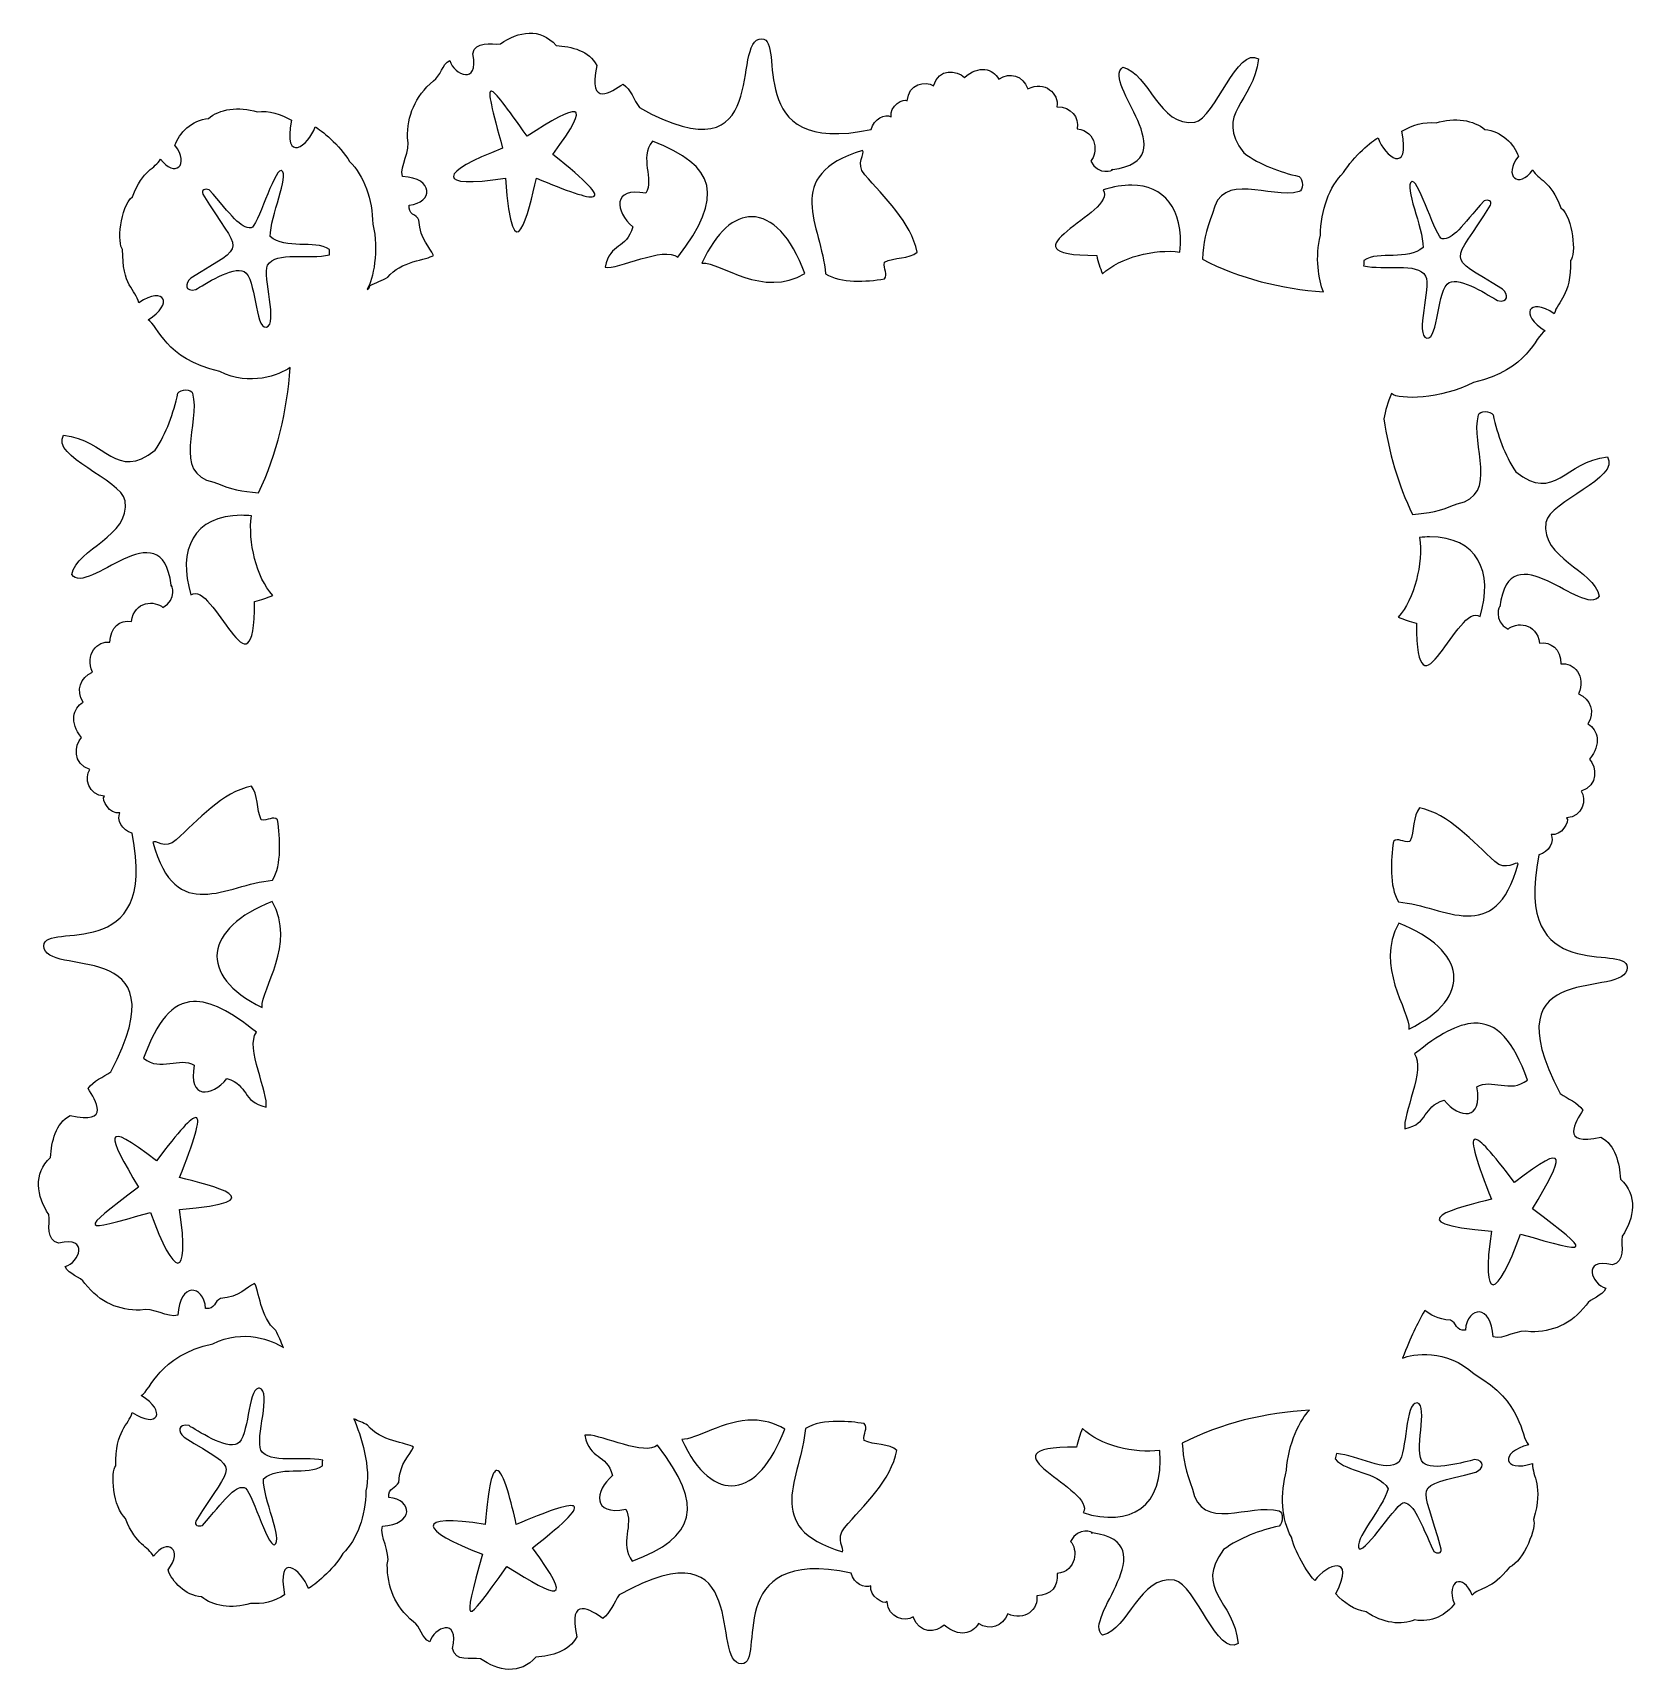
# Model space of a CAD drawing. Header units: centimetres. Extents: x -3.88 to 3.14, y 0.64 to 7.82.
import ezdxf

# ---------------------------------------------------------------- set-up
doc = ezdxf.new("R2010")
doc.units = ezdxf.units.CM
doc.header["$MEASUREMENT"] = 0
doc.layers.add('Layer 1', color=7, linetype='Continuous')

msp = doc.modelspace()

# ---------------------------------------------------------------- linework, layer by layer
at = {"layer": 'Layer 1', "color": 115}
for points, knots in [([(-1.71057, 7.821), (-1.75297, 7.81977), (-1.79653, 7.80174), (-1.83536, 7.77438), (-1.83536, 7.77438), (-1.87762, 7.76882), (-1.94519, 7.78988), (-1.9568, 7.73029), (-1.9568, 7.73029), (-1.92649, 7.58937), (-2.04024, 7.63888), (-2.05681, 7.7009), (-2.05681, 7.7009), (-2.09204, 7.68551), (-2.09698, 7.6322), (-2.12825, 7.61272), (-2.12825, 7.61272), (-2.21195, 7.54276), (-2.24216, 7.45924), (-2.24255, 7.36288), (-2.24255, 7.36288), (-2.22598, 7.30405), (-2.27753, 7.24066), (-2.26398, 7.19387), (-2.26398, 7.19387), (-2.12518, 7.18725), (-2.12831, 7.07828), (-2.23541, 7.06895), (-2.23541, 7.06895), (-2.24084, 7.02662), (-2.20304, 7.02876), (-2.19255, 7.00282), (-2.19255, 7.00282), (-2.18658, 6.91354), (-2.14385, 6.88697), (-2.12826, 6.84851), (-2.12826, 6.84851), (-2.15517, 6.82908), (-2.27452, 6.82362), (-2.32828, 6.75298), (-2.32828, 6.75298), (-2.35395, 6.73887), (-2.38014, 6.72956), (-2.40686, 6.71624), (-2.40686, 6.71624), (-2.40842, 6.71234), (-2.40965, 6.70809), (-2.41065, 6.70361), (-2.41065, 6.70361), (-2.41336, 6.70247), (-2.41585, 6.70128), (-2.41869, 6.70017), (-2.41869, 6.70017), (-2.39254, 6.74368), (-2.36551, 6.87142), (-2.39391, 6.98469), (-2.39391, 6.98469), (-2.39537, 7.09331), (-2.43281, 7.19868), (-2.49526, 7.25887), (-2.49526, 7.25887), (-2.5389, 7.33273), (-2.62101, 7.39837), (-2.64595, 7.41089), (-2.64595, 7.41089), (-2.67479, 7.32727), (-2.78747, 7.24513), (-2.74998, 7.43982), (-2.74998, 7.43982), (-2.79379, 7.46776), (-2.84801, 7.48308), (-2.89977, 7.47656), (-2.89977, 7.47656), (-2.98023, 7.50314), (-3.06686, 7.48854), (-3.11252, 7.4474), (-3.11252, 7.4474), (-3.18559, 7.44172), (-3.24186, 7.38279), (-3.25941, 7.33029), (-3.25941, 7.33029), (-3.19117, 7.243), (-3.26134, 7.1862), (-3.32281, 7.27036), (-3.32281, 7.27036), (-3.34647, 7.22592), (-3.3983, 7.22671), (-3.44537, 7.10548), (-3.44537, 7.10548), (-3.49964, 7.06092), (-3.51264, 6.89723), (-3.48801, 6.87447), (-3.48801, 6.87447), (-3.49085, 6.717), (-3.43118, 6.69866), (-3.4168, 6.64162), (-3.4168, 6.64162), (-3.30364, 6.71657), (-3.26274, 6.63695), (-3.37706, 6.56745), (-3.37706, 6.56745), (-3.33065, 6.54121), (-3.30614, 6.39625), (-3.06341, 6.34034), (-3.06341, 6.34034), (-2.93061, 6.27365), (-2.8035, 6.32627), (-2.75534, 6.35756), (-2.75534, 6.35756), (-2.76823, 6.16931), (-2.8116, 5.97907), (-2.89442, 5.81057), (-2.89442, 5.81057), (-2.966, 5.81494), (-3.01223, 5.82538), (-3.08931, 5.8565), (-3.08931, 5.8565), (-3.2753, 5.89531), (-3.14773, 6.11462), (-3.18218, 6.24596), (-3.18218, 6.24596), (-3.18649, 6.2649), (-3.23371, 6.26537), (-3.24647, 6.24596), (-3.24647, 6.24596), (-3.26533, 6.15837), (-3.29587, 6.07097), (-3.34648, 5.99612), (-3.34648, 5.99612), (-3.51719, 5.86104), (-3.55886, 6.04163), (-3.74652, 6.06225), (-3.74652, 6.06225), (-3.8037, 5.96777), (-3.49695, 5.86999), (-3.47707, 5.77567), (-3.47707, 5.77567), (-3.4553, 5.6166), (-3.68658, 5.56975), (-3.7108, 5.45235), (-3.7108, 5.45235), (-3.64264, 5.35318), (-3.3189, 5.74651), (-3.27571, 5.40665), (-3.27571, 5.40665), (-3.27306, 5.40962), (-3.24668, 5.34415), (-3.3121, 5.30791), (-3.3121, 5.30791), (-3.34321, 5.34023), (-3.43932, 5.33891), (-3.44895, 5.24706), (-3.44895, 5.24706), (-3.50071, 5.25491), (-3.54157, 5.22181), (-3.54338, 5.15613), (-3.54338, 5.15613), (-3.5983, 5.16625), (-3.65576, 5.10087), (-3.61973, 5.0257), (-3.61973, 5.0257), (-3.6749, 5.00135), (-3.69297, 4.94544), (-3.66081, 4.89389), (-3.66081, 4.89389), (-3.7053, 4.86761), (-3.72168, 4.80597), (-3.66795, 4.73958), (-3.66795, 4.73958), (-3.69955, 4.7039), (-3.70811, 4.62608), (-3.63223, 4.59996), (-3.63223, 4.59996), (-3.65566, 4.56465), (-3.63995, 4.48737), (-3.56794, 4.48239), (-3.56794, 4.48239), (-3.5828, 4.46892), (-3.54485, 4.4008), (-3.50052, 4.4096), (-3.50052, 4.4096), (-3.51392, 4.38315), (-3.49247, 4.3315), (-3.4465, 4.32073), (-3.4465, 4.32073), (-3.32847, 3.73141), (-3.83169, 3.94023), (-3.83226, 3.8284), (-3.83226, 3.8284), (-3.83436, 3.68194), (-3.21869, 3.88591), (-3.53937, 3.27728), (-3.53937, 3.27728), (-3.5727, 3.25277), (-3.61618, 3.23872), (-3.63938, 3.2038), (-3.63938, 3.2038), (-3.60676, 3.15306), (-3.53569, 3.04481), (-3.71796, 3.08623), (-3.71796, 3.08623), (-3.78153, 3.05163), (-3.79882, 2.97319), (-3.80368, 2.90252), (-3.80368, 2.90252), (-3.88076, 2.83168), (-3.86402, 2.73257), (-3.81082, 2.65268), (-3.81082, 2.65268), (-3.80542, 2.60921), (-3.82588, 2.53971), (-3.76796, 2.52776), (-3.76796, 2.52776), (-3.63096, 2.55894), (-3.6791, 2.44193), (-3.73939, 2.42488), (-3.73939, 2.42488), (-3.72443, 2.38864), (-3.67261, 2.38356), (-3.65367, 2.3514), (-3.65367, 2.3514), (-3.58566, 2.2653), (-3.50446, 2.23424), (-3.41079, 2.23383), (-3.41079, 2.23383), (-3.3536, 2.25088), (-3.29198, 2.19785), (-3.24649, 2.21179), (-3.24649, 2.21179), (-3.24005, 2.35456), (-3.13412, 2.35134), (-3.12505, 2.24118), (-3.12505, 2.24118), (-3.0839, 2.2356), (-3.08598, 2.27447), (-3.06076, 2.28527), (-3.06076, 2.28527), (-2.97397, 2.29141), (-2.94814, 2.33537), (-2.91074, 2.3514), (-2.91074, 2.3514), (-2.89186, 2.32372), (-2.88654, 2.20095), (-2.81787, 2.14565), (-2.81787, 2.14565), (-2.80508, 2.12103), (-2.79623, 2.0959), (-2.78461, 2.07033), (-2.78461, 2.07033), (-2.83228, 2.10157), (-2.95997, 2.15477), (-3.09335, 2.08778), (-3.09335, 2.08778), (-3.33608, 2.03187), (-3.36059, 1.88692), (-3.407, 1.86067), (-3.407, 1.86067), (-3.29267, 1.79117), (-3.33357, 1.71178), (-3.44674, 1.78673), (-3.44674, 1.78673), (-3.46112, 1.72969), (-3.52079, 1.71112), (-3.51795, 1.55365), (-3.51795, 1.55365), (-3.54259, 1.53089), (-3.52958, 1.36743), (-3.47531, 1.32287), (-3.47531, 1.32287), (-3.42824, 1.20164), (-3.37641, 1.2022), (-3.35275, 1.15776), (-3.35275, 1.15776), (-3.29128, 1.24192), (-3.22111, 1.18534), (-3.28935, 1.09806), (-3.28935, 1.09806), (-3.2718, 1.04556), (-3.21553, 0.98639), (-3.14246, 0.98072), (-3.14246, 0.98072), (-3.0968, 0.93958), (-3.00995, 0.9252), (-2.92949, 0.95179), (-2.92949, 0.95179), (-2.87772, 0.94527), (-2.82373, 0.96059), (-2.77992, 0.98853), (-2.77992, 0.98853), (-2.81741, 1.18322), (-2.70473, 1.10085), (-2.67589, 1.01723), (-2.67589, 1.01723), (-2.65095, 1.02975), (-2.56884, 1.09562), (-2.5252, 1.16948), (-2.5252, 1.16948), (-2.46275, 1.22967), (-2.42531, 1.33504), (-2.42385, 1.44366), (-2.42385, 1.44366), (-2.39971, 1.53993), (-2.44673, 1.68958), (-2.47743, 1.75918), (-2.47743, 1.75918), (-2.45684, 1.74987), (-2.43644, 1.7419), (-2.41649, 1.73094), (-2.41649, 1.73094), (-2.36273, 1.6603), (-2.24337, 1.65484), (-2.21647, 1.63541), (-2.21647, 1.63541), (-2.23206, 1.59695), (-2.2748, 1.57037), (-2.28076, 1.4811), (-2.28076, 1.4811), (-2.29125, 1.45515), (-2.32905, 1.45729), (-2.32362, 1.41497), (-2.32362, 1.41497), (-2.21653, 1.40564), (-2.2134, 1.29667), (-2.35219, 1.29005), (-2.35219, 1.29005), (-2.36574, 1.24326), (-2.31419, 1.17987), (-2.33076, 1.12104), (-2.33076, 1.12104), (-2.33037, 1.02468), (-2.30016, 0.94116), (-2.21646, 0.8712), (-2.21646, 0.8712), (-2.18519, 0.85172), (-2.18025, 0.79841), (-2.14502, 0.78302), (-2.14502, 0.78302), (-2.12845, 0.84504), (-2.01469, 0.89455), (-2.04501, 0.75363), (-2.04501, 0.75363), (-2.03339, 0.69404), (-1.96582, 0.7151), (-1.92357, 0.70954), (-1.92357, 0.70954), (-1.8459, 0.65482), (-1.74955, 0.63761), (-1.68069, 0.71689), (-1.68069, 0.71689), (-1.61199, 0.7219), (-1.53573, 0.73968), (-1.5021, 0.80507), (-1.5021, 0.80507), (-1.54237, 0.99256), (-1.43713, 0.91946), (-1.3878, 0.8859), (-1.3878, 0.8859), (-1.35385, 0.90977), (-1.34019, 0.9545), (-1.31636, 0.98878), (-1.31636, 0.98878), (-0.72468, 1.31865), (-0.92297, 0.68534), (-0.78059, 0.6875), (-0.78059, 0.6875), (-0.67187, 0.68808), (-0.87487, 1.20572), (-0.30197, 1.08431), (-0.30197, 1.08431), (-0.2915, 1.03702), (-0.24151, 1.01519), (-0.2158, 1.02897), (-0.2158, 1.02897), (-0.22435, 0.98338), (-0.15791, 0.94411), (-0.14481, 0.95939), (-0.14481, 0.95939), (-0.13996, 0.88532), (-0.06484, 0.86916), (-0.03051, 0.89326), (-0.03051, 0.89326), (-0.00512, 0.81521), (0.07053, 0.82401), (0.10522, 0.85652), (0.10522, 0.85652), (0.16976, 0.80125), (0.22969, 0.81811), (0.25524, 0.86387), (0.25524, 0.86387), (0.30536, 0.83078), (0.35948, 0.8496), (0.38316, 0.90635), (0.38316, 0.90635), (0.45624, 0.86928), (0.5198, 0.92839), (0.50996, 0.98488), (0.50996, 0.98488), (0.57382, 0.98675), (0.60621, 1.02877), (0.59859, 1.08201), (0.59859, 1.08201), (0.68788, 1.09191), (0.68895, 1.19077), (0.65752, 1.22277), (0.65752, 1.22277), (0.69275, 1.29006), (0.75662, 1.2627), (0.75374, 1.25997), (0.75374, 1.25997), (1.08411, 1.21553), (0.70176, 0.88253), (0.79816, 0.81242), (0.79816, 0.81242), (0.91229, 0.83734), (0.95784, 1.07546), (1.11248, 1.05308), (1.11248, 1.05308), (1.20418, 1.03263), (1.29923, 0.71686), (1.39108, 0.77568), (1.39108, 0.77568), (1.37103, 0.96872), (1.19547, 1.01158), (1.32679, 1.18718), (1.32679, 1.18718), (1.39956, 1.23924), (1.48452, 1.27066), (1.56967, 1.29006), (1.56967, 1.29006), (1.58854, 1.30319), (1.58809, 1.35176), (1.56967, 1.35619), (1.56967, 1.35619), (1.44199, 1.39163), (1.22878, 1.26041), (1.19106, 1.45172), (1.19106, 1.45172), (1.16081, 1.531), (1.15066, 1.57879), (1.14641, 1.65242), (1.14641, 1.65242), (1.31763, 1.74146), (1.51188, 1.78595), (1.70295, 1.79686), (1.70295, 1.79686), (1.66564, 1.76026), (1.60681, 1.64858), (1.60272, 1.53416), (1.60272, 1.53416), (1.574, 1.42962), (1.58054, 1.31762), (1.6237, 1.24161), (1.6237, 1.24161), (1.64505, 1.15801), (1.70551, 1.07102), (1.72594, 1.0517), (1.72594, 1.0517), (1.77676, 1.12339), (1.9076, 1.16899), (1.81769, 0.99337), (1.81769, 0.99337), (1.85193, 0.95374), (1.89954, 0.92331), (1.95096, 0.91438), (1.95096, 0.91438), (2.02071, 0.8653), (2.10787, 0.85367), (2.16304, 0.87971), (2.16304, 0.87971), (2.23465, 0.86372), (2.30512, 0.90389), (2.3365, 0.94906), (2.3365, 0.94906), (2.29529, 1.05274), (2.37815, 1.08633), (2.41374, 0.98764), (2.41374, 0.98764), (2.44874, 1.02329), (2.4982, 1.00765), (2.57693, 1.11003), (2.57693, 1.11003), (2.6413, 1.13682), (2.69915, 1.28972), (2.68185, 1.31877), (2.68185, 1.31877), (2.72823, 1.46887), (2.67625, 1.50398), (2.67828, 1.56287), (2.67828, 1.56287), (2.54903, 1.52423), (2.5318, 1.61246), (2.66064, 1.64554), (2.66064, 1.64554), (2.62344, 1.68431), (2.64026, 1.83052), (2.42311, 1.95531), (2.42311, 1.95531), (2.30372, 2.06821), (2.15055, 2.0415), (2.10901, 2.02466), (2.10901, 2.02466), (2.14871, 2.11948), (2.17077, 2.17154), (2.20657, 2.2334), (2.20657, 2.2334), (2.23169, 2.21521), (2.26251, 2.19454), (2.3202, 2.19046), (2.3202, 2.19046), (2.34542, 2.17967), (2.34335, 2.14079), (2.38449, 2.14637), (2.38449, 2.14637), (2.39356, 2.25653), (2.49949, 2.25975), (2.50593, 2.11698), (2.50593, 2.11698), (2.55142, 2.10304), (2.61304, 2.15607), (2.67023, 2.13902), (2.67023, 2.13902), (2.76391, 2.13943), (2.8451, 2.1705), (2.91311, 2.25659), (2.91311, 2.25659), (2.93205, 2.28875), (2.98387, 2.29384), (2.99883, 2.33007), (2.99883, 2.33007), (2.93854, 2.34712), (2.89041, 2.46413), (3.0274, 2.43295), (3.0274, 2.43295), (3.08533, 2.4449), (3.06486, 2.5144), (3.07026, 2.55787), (3.07026, 2.55787), (3.12345, 2.63776), (3.14019, 2.73687), (3.06312, 2.80771), (3.06312, 2.80771), (3.05825, 2.87838), (3.04096, 2.95682), (2.9774, 2.99142), (2.9774, 2.99142), (2.79513, 2.95), (2.8662, 3.05825), (2.89882, 3.10899), (2.89882, 3.10899), (2.87562, 3.14391), (2.83213, 3.15797), (2.79881, 3.18247), (2.79881, 3.18247), (2.47812, 3.7911), (3.0938, 3.58713), (3.0917, 3.73359), (3.0917, 3.73359), (3.09114, 3.84542), (2.58791, 3.63661), (2.70594, 4.22592), (2.70594, 4.22592), (2.75191, 4.23669), (2.77314, 4.28834), (2.75974, 4.31479), (2.75974, 4.31479), (2.80407, 4.306), (2.84224, 4.37411), (2.82738, 4.38758), (2.82738, 4.38758), (2.89939, 4.39256), (2.9151, 4.46984), (2.89167, 4.50515), (2.89167, 4.50515), (2.96755, 4.53127), (2.95899, 4.60909), (2.92739, 4.64477), (2.92739, 4.64477), (2.98112, 4.71116), (2.96473, 4.77281), (2.92025, 4.79908), (2.92025, 4.79908), (2.95242, 4.85063), (2.93412, 4.90654), (2.87895, 4.93089), (2.87895, 4.93089), (2.91498, 5.00607), (2.85752, 5.07144), (2.8026, 5.06132), (2.8026, 5.06132), (2.80078, 5.12701), (2.75993, 5.1601), (2.70817, 5.15225), (2.70817, 5.15225), (2.69854, 5.2441), (2.60243, 5.24542), (2.57132, 5.2131), (2.57132, 5.2131), (2.50254, 5.2512), (2.53525, 5.32149), (2.53516, 5.31069), (2.53516, 5.31069), (2.57778, 5.65255), (2.90202, 5.25825), (2.97025, 5.35754), (2.97025, 5.35754), (2.94603, 5.47494), (2.71453, 5.52179), (2.7363, 5.68086), (2.7363, 5.68086), (2.75618, 5.77519), (3.06315, 5.87296), (3.00597, 5.96744), (3.00597, 5.96744), (2.81831, 5.94682), (2.77664, 5.76622), (2.60593, 5.90131), (2.60593, 5.90131), (2.55532, 5.97616), (2.52478, 6.06356), (2.50592, 6.15115), (2.50592, 6.15115), (2.49315, 6.17056), (2.44594, 6.17009), (2.44163, 6.15115), (2.44163, 6.15115), (2.40718, 6.01981), (2.53475, 5.8005), (2.34876, 5.76169), (2.34876, 5.76169), (2.27169, 5.73058), (2.22523, 5.72013), (2.15365, 5.71576), (2.15365, 5.71576), (2.08983, 5.8456), (2.04948, 5.98844), (2.02841, 6.13323), (2.02841, 6.13323), (2.03443, 6.16887), (2.04468, 6.20623), (2.06145, 6.24391), (2.06145, 6.24391), (2.09659, 6.21558), (2.27447, 6.21895), (2.4202, 6.29213), (2.4202, 6.29213), (2.66293, 6.34804), (2.68722, 6.49299), (2.73363, 6.51924), (2.73363, 6.51924), (2.6193, 6.58874), (2.66043, 6.66836), (2.77359, 6.59341), (2.77359, 6.59341), (2.78797, 6.65045), (2.84764, 6.66902), (2.8448, 6.82649), (2.8448, 6.82649), (2.86944, 6.84925), (2.85643, 7.01271), (2.80216, 7.05727), (2.80216, 7.05727), (2.75509, 7.1785), (2.70326, 7.17794), (2.6796, 7.22238), (2.6796, 7.22238), (2.61813, 7.13822), (2.54796, 7.1948), (2.6162, 7.28208), (2.6162, 7.28208), (2.59865, 7.33458), (2.54238, 7.39352), (2.46931, 7.39919), (2.46931, 7.39919), (2.42365, 7.44033), (2.3368, 7.45494), (2.25634, 7.42835), (2.25634, 7.42835), (2.20457, 7.43487), (2.15058, 7.41955), (2.10677, 7.39161), (2.10677, 7.39161), (2.14426, 7.19692), (2.03136, 7.27906), (2.00252, 7.36268), (2.00252, 7.36268), (1.97758, 7.35016), (1.89547, 7.28452), (1.85183, 7.21066), (1.85183, 7.21066), (1.78938, 7.15047), (1.75193, 7.0451), (1.75048, 6.93648), (1.75048, 6.93648), (1.7265, 6.84083), (1.74225, 6.74323), (1.76343, 6.68894), (1.76343, 6.68894), (1.58137, 6.70246), (1.39751, 6.74704), (1.23458, 6.83177), (1.23458, 6.83177), (1.23882, 6.9054), (1.24898, 6.95296), (1.27923, 7.03224), (1.27923, 7.03224), (1.31696, 7.22355), (1.53016, 7.09233), (1.65784, 7.12777), (1.65784, 7.12777), (1.67626, 7.13221), (1.67671, 7.18077), (1.65784, 7.1939), (1.65784, 7.1939), (1.57269, 7.2133), (1.48772, 7.24471), (1.41496, 7.29678), (1.41496, 7.29678), (1.28364, 7.47238), (1.45921, 7.51524), (1.47925, 7.70828), (1.47925, 7.70828), (1.3874, 7.7671), (1.29235, 7.45133), (1.20065, 7.43088), (1.20065, 7.43088), (1.04601, 7.40849), (1.00046, 7.64662), (0.88633, 7.67154), (0.88633, 7.67154), (0.78992, 7.60143), (1.1723, 7.26842), (0.84191, 7.22399), (0.84191, 7.22399), (0.84479, 7.22126), (0.78115, 7.19413), (0.74592, 7.26142), (0.74592, 7.26142), (0.77734, 7.29342), (0.77606, 7.39205), (0.68676, 7.40196), (0.68676, 7.40196), (0.69439, 7.4552), (0.66221, 7.49746), (0.59836, 7.49932), (0.59836, 7.49932), (0.6082, 7.55581), (0.54464, 7.61492), (0.47156, 7.57785), (0.47156, 7.57785), (0.44789, 7.6346), (0.39354, 7.65319), (0.34342, 7.6201), (0.34342, 7.6201), (0.31788, 7.66586), (0.25795, 7.68272), (0.1934, 7.62745), (0.1934, 7.62745), (0.15871, 7.65995), (0.08306, 7.66876), (0.05767, 7.59071), (0.05767, 7.59071), (0.02335, 7.61481), (-0.05178, 7.59865), (-0.05663, 7.52458), (-0.05663, 7.52458), (-0.06973, 7.53986), (-0.13595, 7.50083), (-0.1274, 7.45523), (-0.1274, 7.45523), (-0.15311, 7.46901), (-0.20333, 7.44695), (-0.21379, 7.39966), (-0.21379, 7.39966), (-0.7867, 7.27825), (-0.5837, 7.79589), (-0.69241, 7.79647), (-0.69241, 7.79647), (-0.83479, 7.79863), (-0.6365, 7.16532), (-1.22818, 7.49519), (-1.22818, 7.49519), (-1.252, 7.52947), (-1.26567, 7.5742), (-1.29962, 7.59807), (-1.29962, 7.59807), (-1.34895, 7.56451), (-1.45419, 7.49141), (-1.41392, 7.6789), (-1.41392, 7.6789), (-1.44755, 7.74429), (-1.52381, 7.76207), (-1.59251, 7.76708), (-1.59251, 7.76708), (-1.62694, 7.80672), (-1.6682, 7.82228), (-1.7106, 7.82104), (-1.7106, 7.82104), (-1.7106, 7.82104), (-1.71057, 7.821), (-1.71057, 7.821)], [0, 0, 0, 0, 0.0049751, 0.0049751, 0.0049751, 0.0049751, 0.0099502, 0.0099502, 0.0099502, 0.0099502, 0.0149254, 0.0149254, 0.0149254, 0.0149254, 0.0199005, 0.0199005, 0.0199005, 0.0199005, 0.0248756, 0.0248756, 0.0248756, 0.0248756, 0.0298507, 0.0298507, 0.0298507, 0.0298507, 0.0348259, 0.0348259, 0.0348259, 0.0348259, 0.039801, 0.039801, 0.039801, 0.039801, 0.0447761, 0.0447761, 0.0447761, 0.0447761, 0.0497512, 0.0497512, 0.0497512, 0.0497512, 0.0547264, 0.0547264, 0.0547264, 0.0547264, 0.0597015, 0.0597015, 0.0597015, 0.0597015, 0.0646766, 0.0646766, 0.0646766, 0.0646766, 0.0696517, 0.0696517, 0.0696517, 0.0696517, 0.0746269, 0.0746269, 0.0746269, 0.0746269, 0.079602, 0.079602, 0.079602, 0.079602, 0.0845771, 0.0845771, 0.0845771, 0.0845771, 0.0895522, 0.0895522, 0.0895522, 0.0895522, 0.0945274, 0.0945274, 0.0945274, 0.0945274, 0.0995025, 0.0995025, 0.0995025, 0.0995025, 0.1044776, 0.1044776, 0.1044776, 0.1044776, 0.1094527, 0.1094527, 0.1094527, 0.1094527, 0.1144279, 0.1144279, 0.1144279, 0.1144279, 0.119403, 0.119403, 0.119403, 0.119403, 0.1243781, 0.1243781, 0.1243781, 0.1243781, 0.1293532, 0.1293532, 0.1293532, 0.1293532, 0.1343284, 0.1343284, 0.1343284, 0.1343284, 0.1393035, 0.1393035, 0.1393035, 0.1393035, 0.1442786, 0.1442786, 0.1442786, 0.1442786, 0.1492537, 0.1492537, 0.1492537, 0.1492537, 0.1542289, 0.1542289, 0.1542289, 0.1542289, 0.159204, 0.159204, 0.159204, 0.159204, 0.1641791, 0.1641791, 0.1641791, 0.1641791, 0.1691542, 0.1691542, 0.1691542, 0.1691542, 0.1741294, 0.1741294, 0.1741294, 0.1741294, 0.1791045, 0.1791045, 0.1791045, 0.1791045, 0.1840796, 0.1840796, 0.1840796, 0.1840796, 0.1890547, 0.1890547, 0.1890547, 0.1890547, 0.1940299, 0.1940299, 0.1940299, 0.1940299, 0.199005, 0.199005, 0.199005, 0.199005, 0.2039801, 0.2039801, 0.2039801, 0.2039801, 0.2089552, 0.2089552, 0.2089552, 0.2089552, 0.2139303, 0.2139303, 0.2139303, 0.2139303, 0.2189055, 0.2189055, 0.2189055, 0.2189055, 0.2238806, 0.2238806, 0.2238806, 0.2238806, 0.2288557, 0.2288557, 0.2288557, 0.2288557, 0.2338308, 0.2338308, 0.2338308, 0.2338308, 0.238806, 0.238806, 0.238806, 0.238806, 0.2437811, 0.2437811, 0.2437811, 0.2437811, 0.2487562, 0.2487562, 0.2487562, 0.2487562, 0.2537313, 0.2537313, 0.2537313, 0.2537313, 0.2587065, 0.2587065, 0.2587065, 0.2587065, 0.2636816, 0.2636816, 0.2636816, 0.2636816, 0.2686567, 0.2686567, 0.2686567, 0.2686567, 0.2736318, 0.2736318, 0.2736318, 0.2736318, 0.278607, 0.278607, 0.278607, 0.278607, 0.2835821, 0.2835821, 0.2835821, 0.2835821, 0.2885572, 0.2885572, 0.2885572, 0.2885572, 0.2935323, 0.2935323, 0.2935323, 0.2935323, 0.2985075, 0.2985075, 0.2985075, 0.2985075, 0.3034826, 0.3034826, 0.3034826, 0.3034826, 0.3084577, 0.3084577, 0.3084577, 0.3084577, 0.3134328, 0.3134328, 0.3134328, 0.3134328, 0.318408, 0.318408, 0.318408, 0.318408, 0.3233831, 0.3233831, 0.3233831, 0.3233831, 0.3283582, 0.3283582, 0.3283582, 0.3283582, 0.3333333, 0.3333333, 0.3333333, 0.3333333, 0.3383085, 0.3383085, 0.3383085, 0.3383085, 0.3432836, 0.3432836, 0.3432836, 0.3432836, 0.3482587, 0.3482587, 0.3482587, 0.3482587, 0.3532338, 0.3532338, 0.3532338, 0.3532338, 0.358209, 0.358209, 0.358209, 0.358209, 0.3631841, 0.3631841, 0.3631841, 0.3631841, 0.3681592, 0.3681592, 0.3681592, 0.3681592, 0.3731343, 0.3731343, 0.3731343, 0.3731343, 0.3781095, 0.3781095, 0.3781095, 0.3781095, 0.3830846, 0.3830846, 0.3830846, 0.3830846, 0.3880597, 0.3880597, 0.3880597, 0.3880597, 0.3930348, 0.3930348, 0.3930348, 0.3930348, 0.39801, 0.39801, 0.39801, 0.39801, 0.4029851, 0.4029851, 0.4029851, 0.4029851, 0.4079602, 0.4079602, 0.4079602, 0.4079602, 0.4129353, 0.4129353, 0.4129353, 0.4129353, 0.4179104, 0.4179104, 0.4179104, 0.4179104, 0.4228856, 0.4228856, 0.4228856, 0.4228856, 0.4278607, 0.4278607, 0.4278607, 0.4278607, 0.4328358, 0.4328358, 0.4328358, 0.4328358, 0.4378109, 0.4378109, 0.4378109, 0.4378109, 0.4427861, 0.4427861, 0.4427861, 0.4427861, 0.4477612, 0.4477612, 0.4477612, 0.4477612, 0.4527363, 0.4527363, 0.4527363, 0.4527363, 0.4577114, 0.4577114, 0.4577114, 0.4577114, 0.4626866, 0.4626866, 0.4626866, 0.4626866, 0.4676617, 0.4676617, 0.4676617, 0.4676617, 0.4726368, 0.4726368, 0.4726368, 0.4726368, 0.4776119, 0.4776119, 0.4776119, 0.4776119, 0.4825871, 0.4825871, 0.4825871, 0.4825871, 0.4875622, 0.4875622, 0.4875622, 0.4875622, 0.4925373, 0.4925373, 0.4925373, 0.4925373, 0.4975124, 0.4975124, 0.4975124, 0.4975124, 0.5024876, 0.5024876, 0.5024876, 0.5024876, 0.5074627, 0.5074627, 0.5074627, 0.5074627, 0.5124378, 0.5124378, 0.5124378, 0.5124378, 0.5174129, 0.5174129, 0.5174129, 0.5174129, 0.5223881, 0.5223881, 0.5223881, 0.5223881, 0.5273632, 0.5273632, 0.5273632, 0.5273632, 0.5323383, 0.5323383, 0.5323383, 0.5323383, 0.5373134, 0.5373134, 0.5373134, 0.5373134, 0.5422886, 0.5422886, 0.5422886, 0.5422886, 0.5472637, 0.5472637, 0.5472637, 0.5472637, 0.5522388, 0.5522388, 0.5522388, 0.5522388, 0.5572139, 0.5572139, 0.5572139, 0.5572139, 0.5621891, 0.5621891, 0.5621891, 0.5621891, 0.5671642, 0.5671642, 0.5671642, 0.5671642, 0.5721393, 0.5721393, 0.5721393, 0.5721393, 0.5771144, 0.5771144, 0.5771144, 0.5771144, 0.5820896, 0.5820896, 0.5820896, 0.5820896, 0.5870647, 0.5870647, 0.5870647, 0.5870647, 0.5920398, 0.5920398, 0.5920398, 0.5920398, 0.5970149, 0.5970149, 0.5970149, 0.5970149, 0.60199, 0.60199, 0.60199, 0.60199, 0.6069652, 0.6069652, 0.6069652, 0.6069652, 0.6119403, 0.6119403, 0.6119403, 0.6119403, 0.6169154, 0.6169154, 0.6169154, 0.6169154, 0.6218905, 0.6218905, 0.6218905, 0.6218905, 0.6268657, 0.6268657, 0.6268657, 0.6268657, 0.6318408, 0.6318408, 0.6318408, 0.6318408, 0.6368159, 0.6368159, 0.6368159, 0.6368159, 0.641791, 0.641791, 0.641791, 0.641791, 0.6467662, 0.6467662, 0.6467662, 0.6467662, 0.6517413, 0.6517413, 0.6517413, 0.6517413, 0.6567164, 0.6567164, 0.6567164, 0.6567164, 0.6616915, 0.6616915, 0.6616915, 0.6616915, 0.6666667, 0.6666667, 0.6666667, 0.6666667, 0.6716418, 0.6716418, 0.6716418, 0.6716418, 0.6766169, 0.6766169, 0.6766169, 0.6766169, 0.681592, 0.681592, 0.681592, 0.681592, 0.6865672, 0.6865672, 0.6865672, 0.6865672, 0.6915423, 0.6915423, 0.6915423, 0.6915423, 0.6965174, 0.6965174, 0.6965174, 0.6965174, 0.7014925, 0.7014925, 0.7014925, 0.7014925, 0.7064677, 0.7064677, 0.7064677, 0.7064677, 0.7114428, 0.7114428, 0.7114428, 0.7114428, 0.7164179, 0.7164179, 0.7164179, 0.7164179, 0.721393, 0.721393, 0.721393, 0.721393, 0.7263682, 0.7263682, 0.7263682, 0.7263682, 0.7313433, 0.7313433, 0.7313433, 0.7313433, 0.7363184, 0.7363184, 0.7363184, 0.7363184, 0.7412935, 0.7412935, 0.7412935, 0.7412935, 0.7462687, 0.7462687, 0.7462687, 0.7462687, 0.7512438, 0.7512438, 0.7512438, 0.7512438, 0.7562189, 0.7562189, 0.7562189, 0.7562189, 0.761194, 0.761194, 0.761194, 0.761194, 0.7661692, 0.7661692, 0.7661692, 0.7661692, 0.7711443, 0.7711443, 0.7711443, 0.7711443, 0.7761194, 0.7761194, 0.7761194, 0.7761194, 0.7810945, 0.7810945, 0.7810945, 0.7810945, 0.7860697, 0.7860697, 0.7860697, 0.7860697, 0.7910448, 0.7910448, 0.7910448, 0.7910448, 0.7960199, 0.7960199, 0.7960199, 0.7960199, 0.800995, 0.800995, 0.800995, 0.800995, 0.8059701, 0.8059701, 0.8059701, 0.8059701, 0.8109453, 0.8109453, 0.8109453, 0.8109453, 0.8159204, 0.8159204, 0.8159204, 0.8159204, 0.8208955, 0.8208955, 0.8208955, 0.8208955, 0.8258706, 0.8258706, 0.8258706, 0.8258706, 0.8308458, 0.8308458, 0.8308458, 0.8308458, 0.8358209, 0.8358209, 0.8358209, 0.8358209, 0.840796, 0.840796, 0.840796, 0.840796, 0.8457711, 0.8457711, 0.8457711, 0.8457711, 0.8507463, 0.8507463, 0.8507463, 0.8507463, 0.8557214, 0.8557214, 0.8557214, 0.8557214, 0.8606965, 0.8606965, 0.8606965, 0.8606965, 0.8656716, 0.8656716, 0.8656716, 0.8656716, 0.8706468, 0.8706468, 0.8706468, 0.8706468, 0.8756219, 0.8756219, 0.8756219, 0.8756219, 0.880597, 0.880597, 0.880597, 0.880597, 0.8855721, 0.8855721, 0.8855721, 0.8855721, 0.8905473, 0.8905473, 0.8905473, 0.8905473, 0.8955224, 0.8955224, 0.8955224, 0.8955224, 0.9004975, 0.9004975, 0.9004975, 0.9004975, 0.9054726, 0.9054726, 0.9054726, 0.9054726, 0.9104478, 0.9104478, 0.9104478, 0.9104478, 0.9154229, 0.9154229, 0.9154229, 0.9154229, 0.920398, 0.920398, 0.920398, 0.920398, 0.9253731, 0.9253731, 0.9253731, 0.9253731, 0.9303483, 0.9303483, 0.9303483, 0.9303483, 0.9353234, 0.9353234, 0.9353234, 0.9353234, 0.9402985, 0.9402985, 0.9402985, 0.9402985, 0.9452736, 0.9452736, 0.9452736, 0.9452736, 0.9502488, 0.9502488, 0.9502488, 0.9502488, 0.9552239, 0.9552239, 0.9552239, 0.9552239, 0.960199, 0.960199, 0.960199, 0.960199, 0.9651741, 0.9651741, 0.9651741, 0.9651741, 0.9701493, 0.9701493, 0.9701493, 0.9701493, 0.9751244, 0.9751244, 0.9751244, 0.9751244, 0.9800995, 0.9800995, 0.9800995, 0.9800995, 0.9850746, 0.9850746, 0.9850746, 0.9850746, 0.9900498, 0.9900498, 0.9900498, 0.9900498, 1, 1, 1, 1]), ([(-1.87532, 7.56726), (-1.85846, 7.56546), (-1.81004, 7.49851), (-1.7195, 7.37069), (-1.7195, 7.37069), (-1.49635, 7.51153), (-1.42354, 7.54048), (-1.60676, 7.2894), (-1.60676, 7.2894), (-1.29961, 7.04784), (-1.4152, 7.07633), (-1.6782, 7.18652), (-1.6782, 7.18652), (-1.71204, 7.04202), (-1.7801, 6.73814), (-1.81393, 7.18652), (-1.81393, 7.18652), (-2.12485, 7.13704), (-2.10581, 7.21304), (-1.82598, 7.31718), (-1.82598, 7.31718), (-1.87295, 7.48779), (-1.89442, 7.56929), (-1.87532, 7.56725), (-1.87532, 7.56725), (-1.87532, 7.56725), (-1.87532, 7.56726), (-1.87532, 7.56726)], [0, 0, 0, 0, 0.125, 0.125, 0.125, 0.125, 0.25, 0.25, 0.25, 0.25, 0.375, 0.375, 0.375, 0.375, 0.5, 0.5, 0.5, 0.5, 0.625, 0.625, 0.625, 0.625, 0.75, 0.75, 0.75, 0.75, 1, 1, 1, 1]), ([(-1.171, 7.34819), (-0.89141, 7.24152), (-0.85416, 7.10826), (-1.06027, 6.8407), (-1.06027, 6.8407), (-1.12079, 6.89169), (-1.32356, 6.78395), (-1.37816, 6.79707), (-1.37816, 6.79707), (-1.35541, 6.90762), (-1.2854, 6.87242), (-1.25672, 6.97343), (-1.25672, 6.97343), (-1.33601, 7.04015), (-1.34705, 7.14996), (-1.19957, 7.12039), (-1.19957, 7.12039), (-1.1621, 7.18629), (-1.23, 7.27108), (-1.171, 7.34819)], [0, 0, 0, 0, 0.1666667, 0.1666667, 0.1666667, 0.1666667, 0.3333333, 0.3333333, 0.3333333, 0.3333333, 0.5, 0.5, 0.5, 0.5, 0.6666667, 0.6666667, 0.6666667, 0.6666667, 1, 1, 1, 1]), ([(-0.25192, 7.30708), (-0.23816, 7.29586), (-0.28575, 7.25115), (-0.24232, 7.20122), (-0.24232, 7.20122), (-0.15953, 7.10561), (-0.03802, 6.99236), (-0.01372, 6.8632), (-0.01372, 6.8632), (-0.04559, 6.8323), (-0.11565, 6.84068), (-0.15659, 6.81911), (-0.15659, 6.81911), (-0.16294, 6.78797), (-0.13784, 6.76708), (-0.15659, 6.74563), (-0.15659, 6.74563), (-0.23634, 6.73314), (-0.34614, 6.7261), (-0.41376, 6.76767), (-0.41376, 6.76767), (-0.43069, 6.98002), (-0.60978, 7.19951), (-0.25191, 7.30708), (-0.25191, 7.30708), (-0.25191, 7.30708), (-0.25192, 7.30708), (-0.25192, 7.30708)], [0, 0, 0, 0, 0.125, 0.125, 0.125, 0.125, 0.25, 0.25, 0.25, 0.25, 0.375, 0.375, 0.375, 0.375, 0.5, 0.5, 0.5, 0.5, 0.625, 0.625, 0.625, 0.625, 0.75, 0.75, 0.75, 0.75, 1, 1, 1, 1]), ([(-2.79484, 7.22074), (-2.79431, 7.22077), (-2.79379, 7.22061), (-2.79328, 7.2205), (-2.79328, 7.2205), (-2.75727, 7.19822), (-2.84311, 7.02064), (-2.84262, 6.93162), (-2.84262, 6.93162), (-2.77469, 6.87087), (-2.64992, 6.91911), (-2.58389, 6.8749), (-2.58389, 6.8749), (-2.58389, 6.86735), (-2.5837, 6.85872), (-2.583, 6.85056), (-2.583, 6.85056), (-2.67229, 6.83087), (-2.81763, 6.86838), (-2.85379, 6.80624), (-2.85379, 6.80624), (-2.87826, 6.75512), (-2.80566, 6.54678), (-2.85959, 6.53527), (-2.85959, 6.53527), (-2.91129, 6.52827), (-2.90295, 6.75128), (-2.95692, 6.77799), (-2.95692, 6.77799), (-3.00373, 6.80445), (-3.13563, 6.71899), (-3.16788, 6.699), (-3.16788, 6.699), (-3.21821, 6.68862), (-3.21655, 6.72466), (-3.18976, 6.74952), (-3.18976, 6.74952), (-2.93252, 6.90721), (-2.97421, 6.84676), (-3.13752, 7.11716), (-3.13752, 7.11716), (-3.14523, 7.13442), (-3.12819, 7.14148), (-3.10984, 7.13622), (-3.10984, 7.13622), (-3.01227, 7.02508), (-2.97197, 6.96397), (-2.92656, 6.96905), (-2.92656, 6.96905), (-2.89781, 6.97227), (-2.82864, 7.21884), (-2.79485, 7.22073), (-2.79485, 7.22073), (-2.79485, 7.22073), (-2.79484, 7.22074), (-2.79484, 7.22074)], [0, 0, 0, 0, 0.0666667, 0.0666667, 0.0666667, 0.0666667, 0.1333333, 0.1333333, 0.1333333, 0.1333333, 0.2, 0.2, 0.2, 0.2, 0.2666667, 0.2666667, 0.2666667, 0.2666667, 0.3333333, 0.3333333, 0.3333333, 0.3333333, 0.4, 0.4, 0.4, 0.4, 0.4666667, 0.4666667, 0.4666667, 0.4666667, 0.5333333, 0.5333333, 0.5333333, 0.5333333, 0.6, 0.6, 0.6, 0.6, 0.6666667, 0.6666667, 0.6666667, 0.6666667, 0.7333333, 0.7333333, 0.7333333, 0.7333333, 0.8, 0.8, 0.8, 0.8, 0.8666667, 0.8666667, 0.8666667, 0.8666667, 1, 1, 1, 1]), ([(0.84039, 7.22419), (0.83947, 7.22408), (0.83807, 7.22375), (0.83637, 7.22327), (0.83637, 7.22327), (0.83814, 7.22348), (0.83977, 7.22373), (0.8415, 7.22396), (0.8415, 7.22396), (0.84121, 7.22404), (0.84104, 7.22426), (0.84038, 7.2242), (0.84038, 7.2242), (0.84038, 7.2242), (0.84039, 7.22419), (0.84039, 7.22419)], [0, 0, 0, 0, 0.2, 0.2, 0.2, 0.2, 0.4, 0.4, 0.4, 0.4, 0.6, 0.6, 0.6, 0.6, 1, 1, 1, 1]), ([(0.92589, 7.15621), (1.06349, 7.15454), (1.15364, 7.05756), (1.1364, 6.8632), (1.1364, 6.8632), (1.02603, 6.87859), (0.87406, 6.84082), (0.79752, 6.76744), (0.79752, 6.76744), (0.78658, 6.79746), (0.77854, 6.81651), (0.77207, 6.8485), (0.77207, 6.8485), (0.32109, 6.84882), (0.86828, 7.0355), (0.80042, 7.13531), (0.80042, 7.13531), (0.84509, 7.14974), (0.88735, 7.15668), (0.92588, 7.15621), (0.92588, 7.15621), (0.92588, 7.15621), (0.92589, 7.15621), (0.92589, 7.15621)], [0, 0, 0, 0, 0.1428571, 0.1428571, 0.1428571, 0.1428571, 0.2857143, 0.2857143, 0.2857143, 0.2857143, 0.4285714, 0.4285714, 0.4285714, 0.4285714, 0.5714286, 0.5714286, 0.5714286, 0.5714286, 0.7142857, 0.7142857, 0.7142857, 0.7142857, 1, 1, 1, 1]), ([(2.15169, 7.17252), (2.18548, 7.17063), (2.25465, 6.92429), (2.2834, 6.92107), (2.2834, 6.92107), (2.32881, 6.91599), (2.36889, 6.97687), (2.46646, 7.08801), (2.46646, 7.08801), (2.48481, 7.09327), (2.50208, 7.08621), (2.49437, 7.06895), (2.49437, 7.06895), (2.33106, 6.79855), (2.28915, 6.85923), (2.54638, 6.70154), (2.54638, 6.70154), (2.57318, 6.67668), (2.57506, 6.64041), (2.52473, 6.65079), (2.52473, 6.65079), (2.49248, 6.67079), (2.36058, 6.75624), (2.31377, 6.72978), (2.31377, 6.72978), (2.2598, 6.70307), (2.26791, 6.48006), (2.21621, 6.48706), (2.21621, 6.48706), (2.16228, 6.49856), (2.2351, 6.70714), (2.21063, 6.75826), (2.21063, 6.75826), (2.17447, 6.82039), (2.02891, 6.78289), (1.93962, 6.80258), (1.93962, 6.80258), (1.94033, 6.81074), (1.94048, 6.81914), (1.94051, 6.82669), (1.94051, 6.82669), (2.00655, 6.8709), (2.13154, 6.82266), (2.19947, 6.88341), (2.19947, 6.88341), (2.19996, 6.97243), (2.11412, 7.15), (2.15013, 7.17229), (2.15013, 7.17229), (2.15065, 7.1724), (2.15116, 7.17255), (2.15169, 7.17253), (2.15169, 7.17253), (2.15169, 7.17253), (2.15169, 7.17252), (2.15169, 7.17252)], [0, 0, 0, 0, 0.0666667, 0.0666667, 0.0666667, 0.0666667, 0.1333333, 0.1333333, 0.1333333, 0.1333333, 0.2, 0.2, 0.2, 0.2, 0.2666667, 0.2666667, 0.2666667, 0.2666667, 0.3333333, 0.3333333, 0.3333333, 0.3333333, 0.4, 0.4, 0.4, 0.4, 0.4666667, 0.4666667, 0.4666667, 0.4666667, 0.5333333, 0.5333333, 0.5333333, 0.5333333, 0.6, 0.6, 0.6, 0.6, 0.6666667, 0.6666667, 0.6666667, 0.6666667, 0.7333333, 0.7333333, 0.7333333, 0.7333333, 0.8, 0.8, 0.8, 0.8, 0.8666667, 0.8666667, 0.8666667, 0.8666667, 1, 1, 1, 1]), ([(-0.7359, 7.01798), (-0.64888, 7.01715), (-0.56379, 6.93133), (-0.50418, 6.76998), (-0.50418, 6.76998), (-0.68819, 6.65925), (-0.87194, 6.81926), (-0.95445, 6.81522), (-0.95445, 6.81522), (-0.89087, 6.95324), (-0.81268, 7.01871), (-0.7359, 7.01799), (-0.7359, 7.01799), (-0.7359, 7.01799), (-0.7359, 7.01798), (-0.7359, 7.01798)], [0, 0, 0, 0, 0.2, 0.2, 0.2, 0.2, 0.4, 0.4, 0.4, 0.4, 0.6, 0.6, 0.6, 0.6, 1, 1, 1, 1]), ([(-2.96852, 5.71159), (-2.95462, 5.71156), (-2.9401, 5.71094), (-2.92499, 5.70952), (-2.92499, 5.70952), (-2.93995, 5.59599), (-2.90323, 5.43967), (-2.8319, 5.36094), (-2.8319, 5.36094), (-2.86108, 5.34969), (-2.8796, 5.34142), (-2.9107, 5.33476), (-2.9107, 5.33476), (-2.91101, 4.87086), (-3.09249, 5.43373), (-3.18953, 5.36392), (-3.18953, 5.36392), (-3.24966, 5.56083), (-3.1771, 5.71213), (-2.96852, 5.71158), (-2.96852, 5.71158), (-2.96852, 5.71158), (-2.96852, 5.71159), (-2.96852, 5.71159)], [0, 0, 0, 0, 0.1428571, 0.1428571, 0.1428571, 0.1428571, 0.2857143, 0.2857143, 0.2857143, 0.2857143, 0.4285714, 0.4285714, 0.4285714, 0.4285714, 0.5714286, 0.5714286, 0.5714286, 0.5714286, 0.7142857, 0.7142857, 0.7142857, 0.7142857, 1, 1, 1, 1]), ([(2.22804, 5.61699), (2.43662, 5.61754), (2.50896, 5.466), (2.44882, 5.2691), (2.44882, 5.2691), (2.35179, 5.33891), (2.17053, 4.77604), (2.17022, 5.23994), (2.17022, 5.23994), (2.13912, 5.24659), (2.12037, 5.25486), (2.09119, 5.26612), (2.09119, 5.26612), (2.16252, 5.34485), (2.19947, 5.50117), (2.1845, 5.6147), (2.1845, 5.6147), (2.19962, 5.61612), (2.21413, 5.61696), (2.22803, 5.617), (2.22803, 5.617), (2.22803, 5.617), (2.22804, 5.61699), (2.22804, 5.61699)], [0, 0, 0, 0, 0.1428571, 0.1428571, 0.1428571, 0.1428571, 0.2857143, 0.2857143, 0.2857143, 0.2857143, 0.4285714, 0.4285714, 0.4285714, 0.4285714, 0.5714286, 0.5714286, 0.5714286, 0.5714286, 0.7142857, 0.7142857, 0.7142857, 0.7142857, 1, 1, 1, 1]), ([(-3.2757, 5.40618), (-3.27591, 5.4055), (-3.27586, 5.40397), (-3.27503, 5.4009), (-3.27503, 5.4009), (-3.27522, 5.40272), (-3.27547, 5.4044), (-3.2757, 5.40618)], [0, 0, 0, 0, 0.3333333, 0.3333333, 0.3333333, 0.3333333, 1, 1, 1, 1]), ([(-2.92499, 4.52646), (-2.89495, 4.49367), (-2.90309, 4.42161), (-2.88213, 4.3795), (-2.88213, 4.3795), (-2.85186, 4.37297), (-2.83155, 4.39879), (-2.81069, 4.3795), (-2.81069, 4.3795), (-2.79855, 4.29746), (-2.7917, 4.18452), (-2.83212, 4.11496), (-2.83212, 4.11496), (-3.03856, 4.09754), (-3.25193, 3.91309), (-3.35651, 4.28121), (-3.35651, 4.28121), (-3.3456, 4.29536), (-3.30214, 4.24664), (-3.2536, 4.29131), (-3.2536, 4.29131), (-3.16065, 4.37648), (-3.05055, 4.50146), (-2.92499, 4.52645), (-2.92499, 4.52645), (-2.92499, 4.52645), (-2.92499, 4.52646), (-2.92499, 4.52646)], [0, 0, 0, 0, 0.125, 0.125, 0.125, 0.125, 0.25, 0.25, 0.25, 0.25, 0.375, 0.375, 0.375, 0.375, 0.5, 0.5, 0.5, 0.5, 0.625, 0.625, 0.625, 0.625, 0.75, 0.75, 0.75, 0.75, 1, 1, 1, 1]), ([(2.18451, 4.43162), (2.31007, 4.40663), (2.42017, 4.28164), (2.51312, 4.19648), (2.51312, 4.19648), (2.56166, 4.15181), (2.60513, 4.20076), (2.61603, 4.18661), (2.61603, 4.18661), (2.51145, 3.81849), (2.29808, 4.00271), (2.09164, 4.02013), (2.09164, 4.02013), (2.05122, 4.08968), (2.05807, 4.20263), (2.07021, 4.28467), (2.07021, 4.28467), (2.09106, 4.30396), (2.11137, 4.27814), (2.14165, 4.28467), (2.14165, 4.28467), (2.16262, 4.32678), (2.15447, 4.39885), (2.18451, 4.43163), (2.18451, 4.43163), (2.18451, 4.43163), (2.18451, 4.43162), (2.18451, 4.43162)], [0, 0, 0, 0, 0.125, 0.125, 0.125, 0.125, 0.25, 0.25, 0.25, 0.25, 0.375, 0.375, 0.375, 0.375, 0.5, 0.5, 0.5, 0.5, 0.625, 0.625, 0.625, 0.625, 0.75, 0.75, 0.75, 0.75, 1, 1, 1, 1]), ([(-2.83435, 4.02196), (-2.72671, 3.83268), (-2.88226, 3.64344), (-2.87833, 3.55856), (-2.87833, 3.55856), (-3.16458, 3.69808), (-3.12962, 3.90652), (-2.83435, 4.02196)], [0, 0, 0, 0, 0.3333333, 0.3333333, 0.3333333, 0.3333333, 1, 1, 1, 1]), ([(2.09365, 3.92712), (2.38892, 3.81169), (2.42388, 3.60347), (2.13763, 3.46395), (2.13763, 3.46395), (2.14156, 3.54883), (1.98601, 3.73784), (2.09365, 3.92712)], [0, 0, 0, 0, 0.3333333, 0.3333333, 0.3333333, 0.3333333, 1, 1, 1, 1]), ([(-3.17836, 3.58451), (-3.10576, 3.5875), (-3.0169, 3.5427), (-2.90311, 3.44995), (-2.90311, 3.44995), (-2.95268, 3.38769), (-2.84794, 3.17912), (-2.86069, 3.12295), (-2.86069, 3.12295), (-2.96816, 3.14635), (-2.93394, 3.21836), (-3.03214, 3.24787), (-3.03214, 3.24787), (-3.097, 3.16631), (-3.20375, 3.15495), (-3.17501, 3.30666), (-3.17501, 3.30666), (-3.23907, 3.3452), (-3.3215, 3.27536), (-3.39646, 3.33605), (-3.39646, 3.33605), (-3.33813, 3.49783), (-3.27169, 3.58067), (-3.17836, 3.58451)], [0, 0, 0, 0, 0.1428571, 0.1428571, 0.1428571, 0.1428571, 0.2857143, 0.2857143, 0.2857143, 0.2857143, 0.4285714, 0.4285714, 0.4285714, 0.4285714, 0.5714286, 0.5714286, 0.5714286, 0.5714286, 0.7142857, 0.7142857, 0.7142857, 0.7142857, 1, 1, 1, 1]), ([(2.42181, 3.48967), (2.52354, 3.49489), (2.59442, 3.41197), (2.65599, 3.24121), (2.65599, 3.24121), (2.58103, 3.18051), (2.4986, 3.25036), (2.43454, 3.21182), (2.43454, 3.21182), (2.46328, 3.06012), (2.35653, 3.07147), (2.29167, 3.15303), (2.29167, 3.15303), (2.19347, 3.12352), (2.22769, 3.05151), (2.12022, 3.02811), (2.12022, 3.02811), (2.10746, 3.08428), (2.21198, 3.29285), (2.16241, 3.35511), (2.16241, 3.35511), (2.26808, 3.44124), (2.35221, 3.4861), (2.42181, 3.48967)], [0, 0, 0, 0, 0.1428571, 0.1428571, 0.1428571, 0.1428571, 0.2857143, 0.2857143, 0.2857143, 0.2857143, 0.4285714, 0.4285714, 0.4285714, 0.4285714, 0.5714286, 0.5714286, 0.5714286, 0.5714286, 0.7142857, 0.7142857, 0.7142857, 0.7142857, 1, 1, 1, 1]), ([(-3.16854, 3.07679), (-3.142, 3.07647), (-3.17737, 2.97072), (-3.23931, 2.81432), (-3.23931, 2.81432), (-3.09884, 2.77952), (-2.80341, 2.7095), (-3.23931, 2.6747), (-3.23931, 2.6747), (-3.19121, 2.35488), (-3.26509, 2.37446), (-3.36633, 2.6623), (-3.36633, 2.6623), (-3.67853, 2.57136), (-3.68366, 2.57314), (-3.41857, 2.77183), (-3.41857, 2.77183), (-3.55549, 3.00137), (-3.58341, 3.07626), (-3.33932, 2.88779), (-3.33932, 2.88779), (-3.24025, 3.02108), (-3.18791, 3.07701), (-3.16854, 3.07678), (-3.16854, 3.07678), (-3.16854, 3.07678), (-3.16854, 3.07679), (-3.16854, 3.07679)], [0, 0, 0, 0, 0.125, 0.125, 0.125, 0.125, 0.25, 0.25, 0.25, 0.25, 0.375, 0.375, 0.375, 0.375, 0.5, 0.5, 0.5, 0.5, 0.625, 0.625, 0.625, 0.625, 0.75, 0.75, 0.75, 0.75, 1, 1, 1, 1]), ([(2.42784, 2.98195), (2.44721, 2.98219), (2.49977, 2.92625), (2.59884, 2.79296), (2.59884, 2.79296), (2.84293, 2.98143), (2.81479, 2.90654), (2.67787, 2.677), (2.67787, 2.677), (2.94296, 2.4783), (2.93783, 2.47652), (2.62563, 2.56747), (2.62563, 2.56747), (2.52439, 2.27963), (2.45073, 2.26005), (2.49883, 2.57987), (2.49883, 2.57987), (2.06293, 2.61466), (2.35836, 2.68468), (2.49883, 2.71949), (2.49883, 2.71949), (2.4369, 2.87589), (2.4013, 2.98164), (2.42784, 2.98196), (2.42784, 2.98196), (2.42784, 2.98196), (2.42784, 2.98195), (2.42784, 2.98195)], [0, 0, 0, 0, 0.125, 0.125, 0.125, 0.125, 0.25, 0.25, 0.25, 0.25, 0.375, 0.375, 0.375, 0.375, 0.5, 0.5, 0.5, 0.5, 0.625, 0.625, 0.625, 0.625, 0.75, 0.75, 0.75, 0.75, 1, 1, 1, 1]), ([(-2.89418, 1.8928), (-2.89268, 1.89301), (-2.89111, 1.89301), (-2.88949, 1.8928), (-2.88949, 1.8928), (-2.83556, 1.8813), (-2.90815, 1.67295), (-2.88369, 1.62183), (-2.88369, 1.62183), (-2.84753, 1.5597), (-2.70219, 1.5972), (-2.6129, 1.57751), (-2.6129, 1.57751), (-2.61361, 1.56935), (-2.61376, 1.56095), (-2.61379, 1.5534), (-2.61379, 1.5534), (-2.67983, 1.50919), (-2.80459, 1.5572), (-2.87252, 1.49645), (-2.87252, 1.49645), (-2.87301, 1.40743), (-2.78717, 1.22986), (-2.82318, 1.20757), (-2.82318, 1.20757), (-2.85635, 1.20147), (-2.92724, 1.45575), (-2.95645, 1.45902), (-2.95645, 1.45902), (-3.00186, 1.4641), (-3.04194, 1.40299), (-3.13951, 1.29185), (-3.13951, 1.29185), (-3.15786, 1.28659), (-3.17513, 1.29365), (-3.16742, 1.31091), (-3.16742, 1.31091), (-3.00411, 1.58131), (-2.96242, 1.52086), (-3.21966, 1.67855), (-3.21966, 1.67855), (-3.24645, 1.70341), (-3.24811, 1.73945), (-3.19778, 1.72907), (-3.19778, 1.72907), (-3.16553, 1.70907), (-3.03363, 1.62362), (-2.98682, 1.65008), (-2.98682, 1.65008), (-2.93454, 1.67595), (-2.94074, 1.88606), (-2.89418, 1.8928)], [0, 0, 0, 0, 0.0714286, 0.0714286, 0.0714286, 0.0714286, 0.1428571, 0.1428571, 0.1428571, 0.1428571, 0.2142857, 0.2142857, 0.2142857, 0.2142857, 0.2857143, 0.2857143, 0.2857143, 0.2857143, 0.3571429, 0.3571429, 0.3571429, 0.3571429, 0.4285714, 0.4285714, 0.4285714, 0.4285714, 0.5, 0.5, 0.5, 0.5, 0.5714286, 0.5714286, 0.5714286, 0.5714286, 0.6428571, 0.6428571, 0.6428571, 0.6428571, 0.7142857, 0.7142857, 0.7142857, 0.7142857, 0.7857143, 0.7857143, 0.7857143, 0.7857143, 0.8571429, 0.8571429, 0.8571429, 0.8571429, 1, 1, 1, 1]), ([(2.17357, 1.82827), (2.22506, 1.81982), (2.15537, 1.60838), (2.19969, 1.56695), (2.19969, 1.56695), (2.23722, 1.52786), (2.38714, 1.57102), (2.4236, 1.58073), (2.4236, 1.58073), (2.47472, 1.57591), (2.46309, 1.54181), (2.43052, 1.52585), (2.43052, 1.52585), (2.14025, 1.45017), (2.19716, 1.49606), (2.27872, 1.18898), (2.27872, 1.18898), (2.28133, 1.17017), (2.26293, 1.16822), (2.2468, 1.17865), (2.2468, 1.17865), (2.1841, 1.3138), (2.16248, 1.38422), (2.11754, 1.39267), (2.11754, 1.39267), (2.08864, 1.39811), (1.9503, 1.17525), (1.9202, 1.19082), (1.9202, 1.19082), (1.89186, 1.22274), (2.02324, 1.36782), (2.04745, 1.45329), (2.04745, 1.45329), (1.99918, 1.53145), (1.86632, 1.52197), (1.81528, 1.58372), (1.81528, 1.58372), (1.81734, 1.59097), (1.8195, 1.59889), (1.82108, 1.60691), (1.82108, 1.60691), (1.91212, 1.59959), (2.0411, 1.52099), (2.09299, 1.56994), (2.09299, 1.56994), (2.13061, 1.61176), (2.1187, 1.83307), (2.17358, 1.82828), (2.17358, 1.82828), (2.17358, 1.82828), (2.17357, 1.82827), (2.17357, 1.82827)], [0, 0, 0, 0, 0.0714286, 0.0714286, 0.0714286, 0.0714286, 0.1428571, 0.1428571, 0.1428571, 0.1428571, 0.2142857, 0.2142857, 0.2142857, 0.2142857, 0.2857143, 0.2857143, 0.2857143, 0.2857143, 0.3571429, 0.3571429, 0.3571429, 0.3571429, 0.4285714, 0.4285714, 0.4285714, 0.4285714, 0.5, 0.5, 0.5, 0.5, 0.5714286, 0.5714286, 0.5714286, 0.5714286, 0.6428571, 0.6428571, 0.6428571, 0.6428571, 0.7142857, 0.7142857, 0.7142857, 0.7142857, 0.7857143, 0.7857143, 0.7857143, 0.7857143, 0.8571429, 0.8571429, 0.8571429, 0.8571429, 1, 1, 1, 1]), ([(-0.72898, 1.75318), (-0.68458, 1.75255), (-0.63858, 1.74182), (-0.59258, 1.71414), (-0.59258, 1.71414), (-0.7048, 1.41041), (-0.90722, 1.37445), (-1.04285, 1.6689), (-1.04285, 1.6689), (-0.98097, 1.66586), (-0.86218, 1.75507), (-0.72898, 1.75318)], [0, 0, 0, 0, 0.25, 0.25, 0.25, 0.25, 0.5, 0.5, 0.5, 0.5, 1, 1, 1, 1]), ([(-0.36086, 1.7479), (-0.32051, 1.74814), (-0.27967, 1.74372), (-0.24478, 1.73826), (-0.24478, 1.73826), (-0.22603, 1.71681), (-0.25113, 1.69592), (-0.24478, 1.66478), (-0.24478, 1.66478), (-0.20384, 1.64321), (-0.13378, 1.65159), (-0.10191, 1.62069), (-0.10191, 1.62069), (-0.1262, 1.49153), (-0.24771, 1.37828), (-0.33051, 1.28267), (-0.33051, 1.28267), (-0.37394, 1.23274), (-0.32658, 1.18803), (-0.34033, 1.17681), (-0.34033, 1.17681), (-0.6982, 1.28438), (-0.51889, 1.50387), (-0.50195, 1.71622), (-0.50195, 1.71622), (-0.46392, 1.73961), (-0.41274, 1.74761), (-0.36086, 1.74791), (-0.36086, 1.74791), (-0.36086, 1.74791), (-0.36086, 1.7479), (-0.36086, 1.7479)], [0, 0, 0, 0, 0.1111111, 0.1111111, 0.1111111, 0.1111111, 0.2222222, 0.2222222, 0.2222222, 0.2222222, 0.3333333, 0.3333333, 0.3333333, 0.3333333, 0.4444444, 0.4444444, 0.4444444, 0.4444444, 0.5555556, 0.5555556, 0.5555556, 0.5555556, 0.6666667, 0.6666667, 0.6666667, 0.6666667, 0.7777778, 0.7777778, 0.7777778, 0.7777778, 1, 1, 1, 1]), ([(-1.45451, 1.68797), (-1.38702, 1.68714), (-1.20519, 1.59562), (-1.14845, 1.64342), (-1.14845, 1.64342), (-0.94234, 1.37586), (-0.97958, 1.24237), (-1.25918, 1.1357), (-1.25918, 1.1357), (-1.31819, 1.21281), (-1.25028, 1.2976), (-1.28775, 1.3635), (-1.28775, 1.3635), (-1.43523, 1.33394), (-1.42419, 1.44375), (-1.3449, 1.51047), (-1.3449, 1.51047), (-1.37359, 1.61148), (-1.44359, 1.57628), (-1.46634, 1.68683), (-1.46634, 1.68683), (-1.46293, 1.68765), (-1.45901, 1.68803), (-1.45451, 1.68798), (-1.45451, 1.68798), (-1.45451, 1.68798), (-1.45451, 1.68797), (-1.45451, 1.68797)], [0, 0, 0, 0, 0.125, 0.125, 0.125, 0.125, 0.25, 0.25, 0.25, 0.25, 0.375, 0.375, 0.375, 0.375, 0.5, 0.5, 0.5, 0.5, 0.625, 0.625, 0.625, 0.625, 0.75, 0.75, 0.75, 0.75, 1, 1, 1, 1]), ([(0.70935, 1.71667), (0.78589, 1.6433), (0.93785, 1.60529), (1.04823, 1.62068), (1.04823, 1.62068), (1.07029, 1.3719), (0.91644, 1.28282), (0.71226, 1.34879), (0.71226, 1.34879), (0.78012, 1.4486), (0.23292, 1.63506), (0.68391, 1.63537), (0.68391, 1.63537), (0.69038, 1.66736), (0.69842, 1.68664), (0.70936, 1.71666), (0.70936, 1.71666), (0.70936, 1.71666), (0.70935, 1.71667), (0.70935, 1.71667)], [0, 0, 0, 0, 0.1666667, 0.1666667, 0.1666667, 0.1666667, 0.3333333, 0.3333333, 0.3333333, 0.3333333, 0.5, 0.5, 0.5, 0.5, 0.6666667, 0.6666667, 0.6666667, 0.6666667, 1, 1, 1, 1]), ([(-1.85098, 1.53297), (-1.82043, 1.53284), (-1.78699, 1.38542), (-1.76637, 1.29737), (-1.76637, 1.29737), (-1.50337, 1.40756), (-1.38778, 1.43605), (-1.69493, 1.19449), (-1.69493, 1.19449), (-1.51171, 0.94341), (-1.58452, 0.97236), (-1.80767, 1.1132), (-1.80767, 1.1132), (-2.00083, 0.84052), (-2.00257, 0.84579), (-1.91416, 1.16693), (-1.91416, 1.16693), (-2.19398, 1.27107), (-2.21302, 1.34684), (-1.9021, 1.29736), (-1.9021, 1.29736), (-1.88889, 1.47251), (-1.87056, 1.53305), (-1.85098, 1.53296), (-1.85098, 1.53296), (-1.85098, 1.53296), (-1.85098, 1.53297), (-1.85098, 1.53297)], [0, 0, 0, 0, 0.125, 0.125, 0.125, 0.125, 0.25, 0.25, 0.25, 0.25, 0.375, 0.375, 0.375, 0.375, 0.5, 0.5, 0.5, 0.5, 0.625, 0.625, 0.625, 0.625, 0.75, 0.75, 0.75, 0.75, 1, 1, 1, 1]), ([(0.74819, 1.26062), (0.75117, 1.25979), (0.75266, 1.2597), (0.75332, 1.25993), (0.75332, 1.25993), (0.75158, 1.26017), (0.74996, 1.2604), (0.74819, 1.26062)], [0, 0, 0, 0, 0.3333333, 0.3333333, 0.3333333, 0.3333333, 1, 1, 1, 1])]:
    msp.add_open_spline(points, degree=3, knots=knots, dxfattribs=at)

doc.saveas('drawing.dxf')
